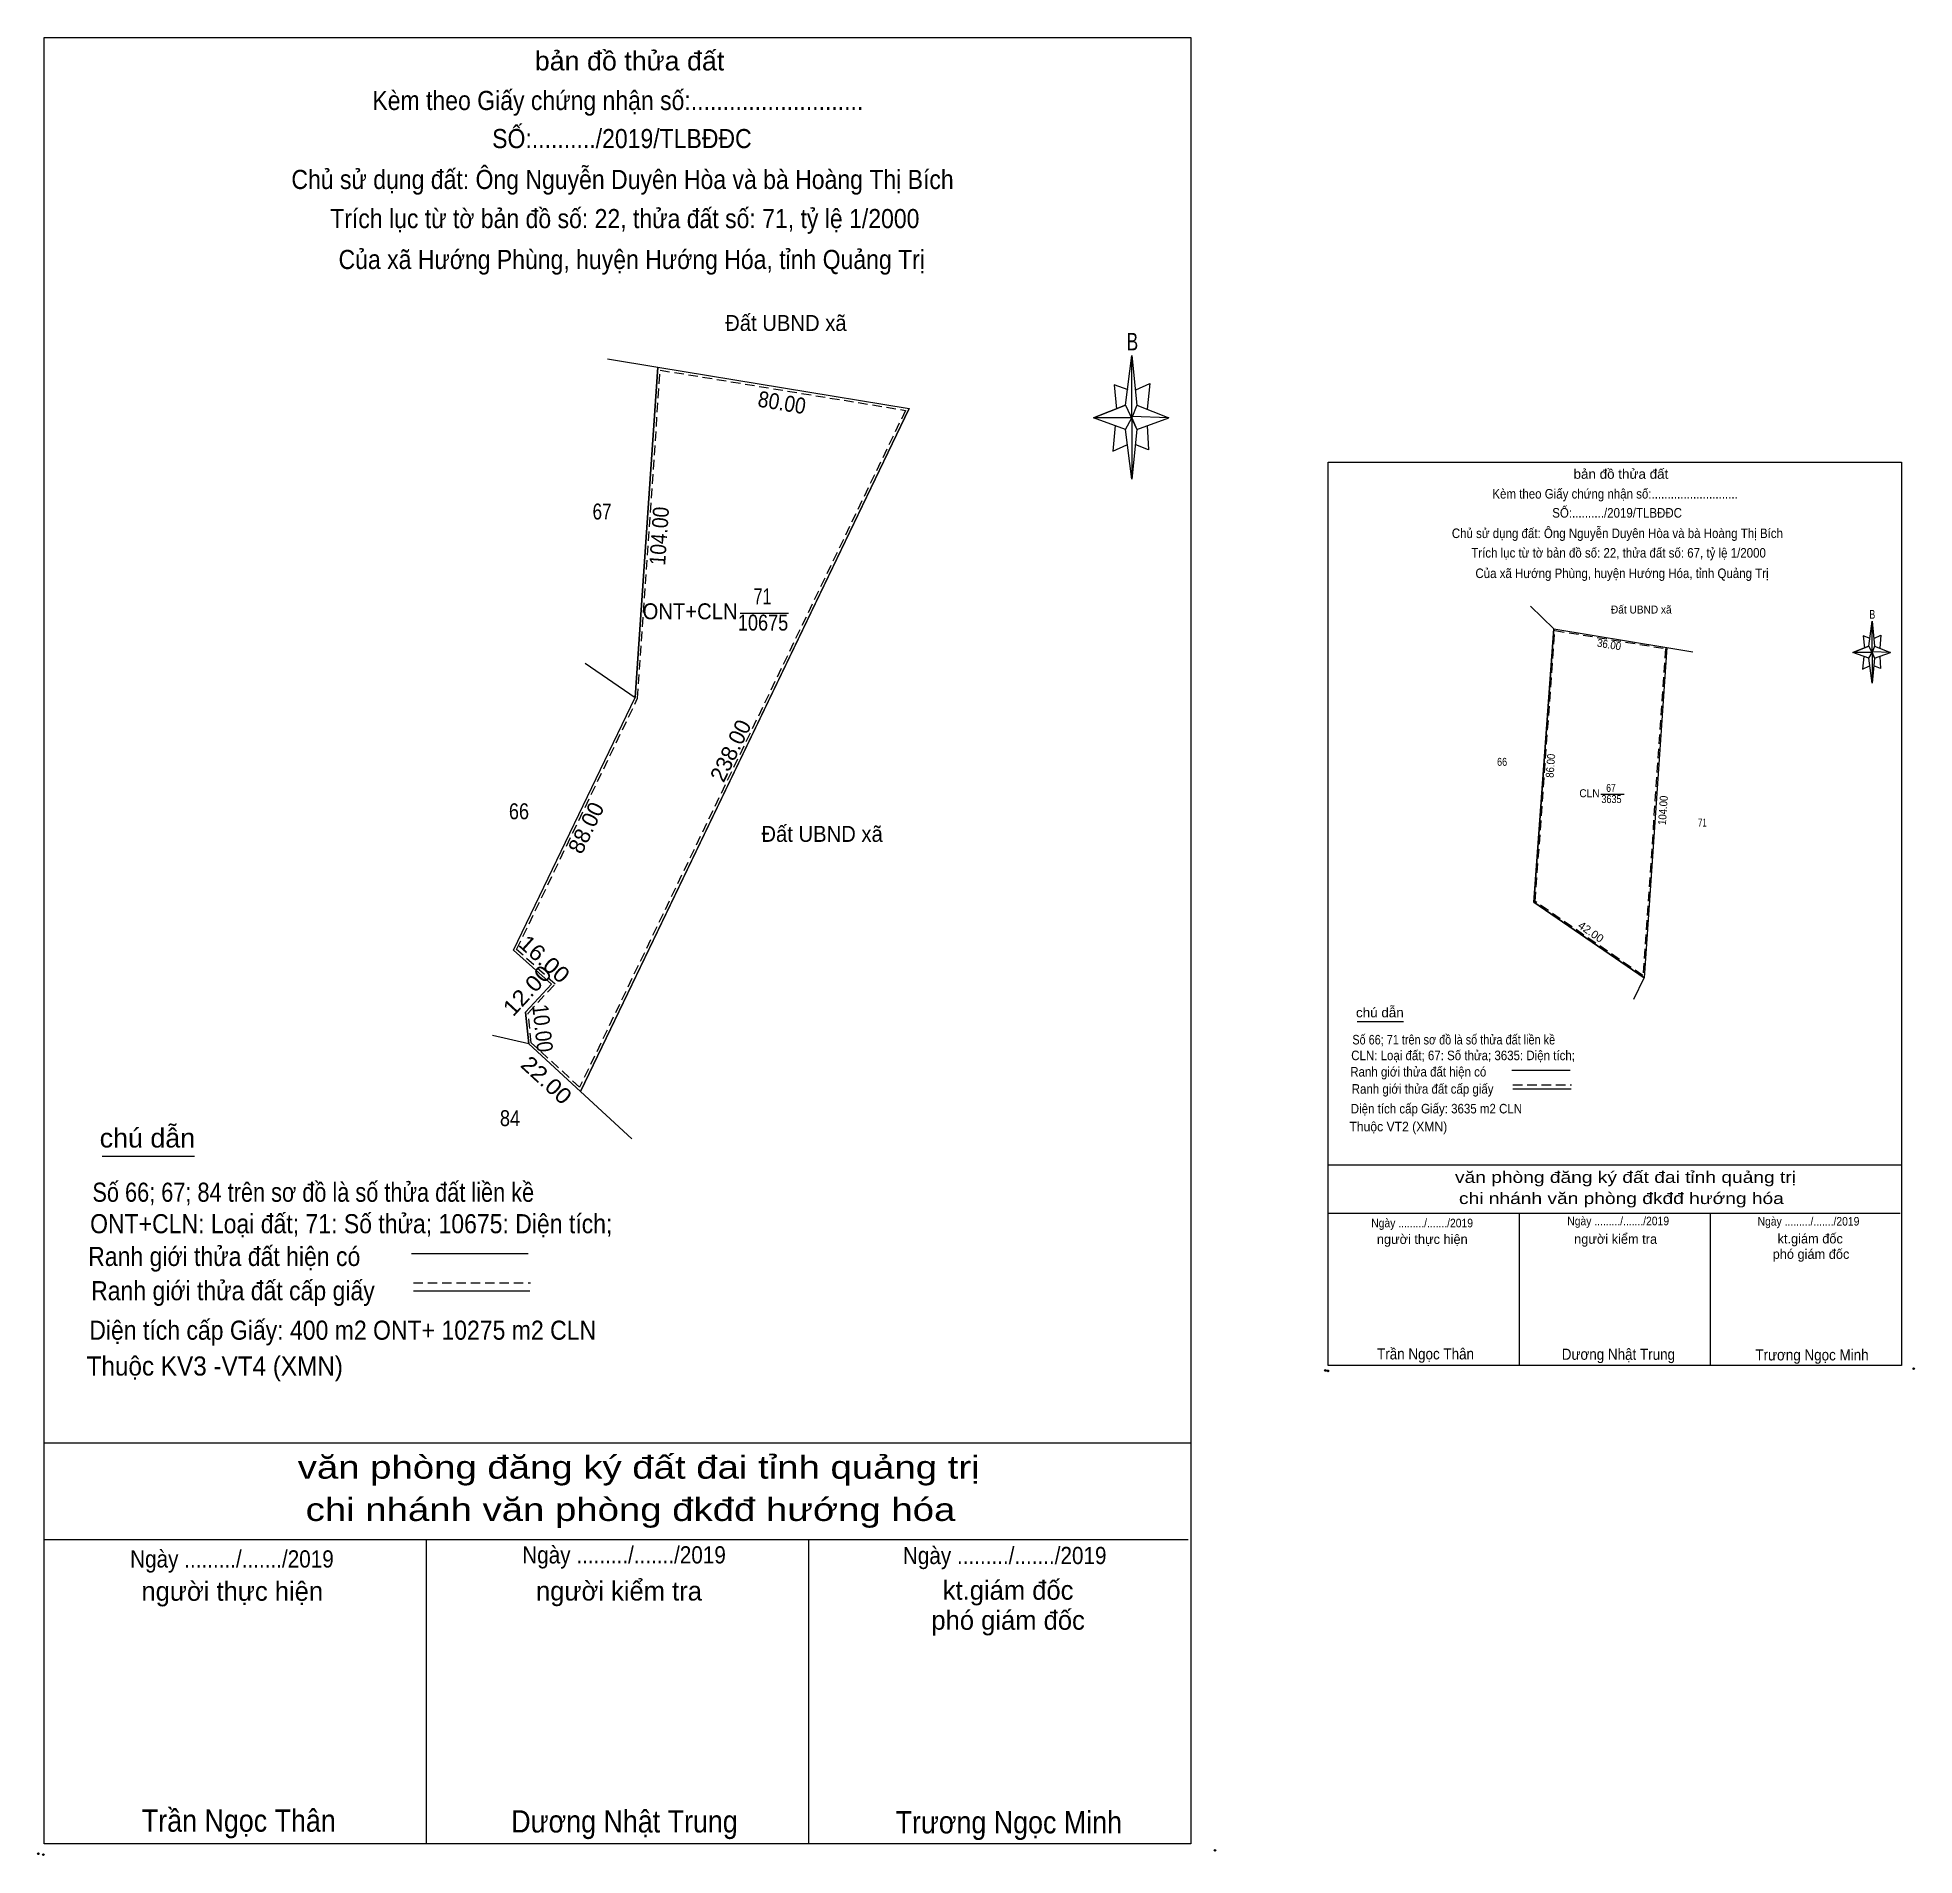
# Model space of a CAD drawing. Header units: metres. Extents: x 538053 to 539386, y 1850571 to 1851142.
# Drawn here: x 538053 to 538642, y 1850571 to 1851142 of the extents above; entities that cross this region are included whole.
import ezdxf
from ezdxf.enums import TextEntityAlignment as Align

# ---------------------------------------------------------------- set-up
doc = ezdxf.new("R2010")
doc.units = ezdxf.units.M
doc.header["$PDMODE"] = 32
doc.header["$PDSIZE"] = 0.5
doc.linetypes.add('MEDIUM_DASHED', pattern=[4.5, 3, -1.5])
for name, color, linetype, lineweight in [('1', 7, 'Continuous', 13), ('17', 7, 'Continuous', 13), ('5', 7, 'Continuous', 13), ('54', 7, 'Continuous', 13), ('6', 7, 'Continuous', 13), ('63', 7, 'Continuous', 13)]:
    doc.layers.add(name, color=color, linetype=linetype, lineweight=lineweight)

msp = doc.modelspace()

# ---------------------------------------------------------------- texts
at = {"layer": '1'}
for s, height, width, p in [('67', 5, 0.8, (538230.15, 1850990.67)), ('ONT+CLN', 5, 0.95, (538257.795, 1850959.35)), ('71', 5, 0.75, (538280.54, 1850964.03)), ('10675', 5, 0.85, (538280.705, 1850955.8)), ('CLN', 2.5, 0.95, (538540.195, 1850903.47)), ('67', 2.5, 0.8, (538546.95, 1850905.14)), ('3635', 2.5, 0.85, (538547.11, 1850901.63)), ('71', 2.5, 0.75, (538575.655, 1850894.26))]:
    msp.add_text(s, height=height, dxfattribs=dict(at, width=width)).set_placement(p, align=Align.CENTER)
at = {"layer": '5'}
for s, height, width, p in [('bản đồ thửa đất', 6, 1.05, (538238.79, 1851131.68)), ('Kèm theo Giấy chứng nhận số:...........................', 6, 0.9, (538235.11, 1851119.24)), ('SỐ:........../2019/TLBĐĐC', 6, 0.9, (538236.39, 1851107.28)), ('Chủ sử dụng đất: Ông Nguyễn Duyên Hòa và bà Hoàng Thị Bích', 6, 0.9, (538236.585, 1851094.44)), ('Trích lục từ tờ bản đồ số: 22, thửa đất số: 71, tỷ lệ 1/2000 ', 6, 0.9, (538238.31, 1851082.16)), ('Của xã Hướng Phùng, huyện Hướng Hóa, tỉnh Quảng Trị', 6, 0.9, (538239.48, 1851069.32)), ('B', 5.51, 0.75, (538396.66, 1851043.76)), ('bản đồ thửa đất', 3, 1.05, (538550.07, 1851003.46)), ('Kèm theo Giấy chứng nhận số:...........................', 3, 0.9, (538548.23, 1850997.24)), ('SỐ:........../2019/TLBĐĐC', 3, 0.9, (538548.87, 1850991.26)), ('Chủ sử dụng đất: Ông Nguyễn Duyên Hòa và bà Hoàng Thị Bích', 3, 0.9, (538548.965, 1850984.84)), ('Trích lục từ tờ bản đồ số: 22, thửa đất số: 67, tỷ lệ 1/2000 ', 3, 0.9, (538549.83, 1850978.7)), ('Của xã Hướng Phùng, huyện Hướng Hóa, tỉnh Quảng Trị', 3, 0.9, (538550.415, 1850972.28)), ('B', 2.755, 0.75, (538629.005, 1850959.5)), ('văn phòng đăng ký đất đai tỉnh quảng trị', 3.6, 1.25, (538551.505, 1850782.37)), ('chi nhánh văn phòng đkđđ hướng hóa', 3.6, 1.25, (538550.22, 1850775.73)), ('Ngày ........./......./2019', 2.7, 0.9, (538487.645, 1850768.42)), ('Ngày ........./......./2019', 2.7, 0.9, (538549.205, 1850769.06)), ('Ngày ........./......./2019', 2.7, 0.9, (538608.965, 1850768.96)), ('Trần Ngọc Thân', 3.5, 0.9, (538488.725, 1850726.94)), ('Dương Nhật Trung', 3.5, 0.9, (538549.285, 1850726.82)), ('Trương Ngọc Minh', 3.5, 0.9, (538610.065, 1850726.62)), ('văn phòng đăng ký đất đai tỉnh quảng trị', 7.2, 1.25, (538241.66, 1850689.5)), ('chi nhánh văn phòng đkđđ hướng hóa', 7.2, 1.25, (538239.09, 1850676.22)), ('Ngày ........./......./2019', 5.4, 0.9, (538113.94, 1850661.6)), ('Ngày ........./......./2019', 5.4, 0.9, (538237.06, 1850662.88)), ('Ngày ........./......./2019', 5.4, 0.9, (538356.58, 1850662.68)), ('Trần Ngọc Thân', 7, 0.9, (538116.1, 1850578.64)), ('Dương Nhật Trung', 7, 0.9, (538237.205, 1850578.4)), ('Trương Ngọc Minh', 7, 0.9, (538357.87, 1850578.12))]:
    msp.add_text(s, height=height, dxfattribs=dict(at, width=width)).set_placement(p, align=Align.CENTER)
for s, height, p in [('người thực hiện', 3, (538487.695, 1850763.2)), ('người kiểm tra', 3, (538548.405, 1850763.24)), ('kt.giám đốc', 3, (538609.5, 1850763.36)), ('phó giám đốc', 3, (538609.76, 1850758.52)), ('người thực hiện', 6, (538114.04, 1850651.16)), ('người kiểm tra', 6, (538235.46, 1850651.24)), ('kt.giám đốc', 6, (538357.65, 1850651.48)), ('phó giám đốc', 6, (538357.65, 1850642.06))]:
    msp.add_text(s, height=height, dxfattribs=at).set_placement(p, align=Align.CENTER)
at = {"layer": '6'}
for s, height, width, p in [('chú dẫn', 3, 1.05, (538466.88, 1850834.36)), ('Số 66; 71 trên sơ đồ là số thửa đất liền kề', 3, 0.85, (538465.74, 1850825.84)), ('CLN: Loại đất; 67: Số thửa; 3635: Diện tích;', 3, 0.9, (538465.38, 1850820.9)), ('Ranh giới thửa đất hiện có ', 3, 0.9, (538465.08, 1850815.76)), ('Ranh giới thửa đất cấp giấy', 3, 0.9, (538465.54, 1850810.38)), ('Diện tích cấp Giấy: 3635 m2 CLN', 3, 0.9, (538465.25, 1850804.18)), ('chú dẫn', 6, 1.05, (538072.41, 1850793.48)), ('Thuộc VT2 (XMN)', 3, 0.95, (538464.83, 1850798.56)), ('Số 66; 67; 84 trên sơ đồ là số thửa đất liền kề', 6, 0.85, (538070.13, 1850776.44)), ('ONT+CLN: Loại đất; 71: Số thửa; 10675: Diện tích;', 6, 0.9, (538069.41, 1850766.56)), ('Ranh giới thửa đất hiện có ', 6, 0.9, (538068.81, 1850756.28)), ('Ranh giới thửa đất cấp giấy', 6, 0.9, (538069.73, 1850745.52)), ('Diện tích cấp Giấy: 400 m2 ONT+ 10275 m2 CLN', 6, 0.9, (538069.15, 1850733.12)), ('Thuộc KV3 -VT4 (XMN)', 6, 0.95, (538068.31, 1850721.88))]:
    msp.add_text(s, height=height, dxfattribs=dict(at, width=width)).set_placement(p)
at = {"layer": '63'}
for s, height, width, p in [('Đất UBND xã', 5, 0.95, (538287.875, 1851049.88)), ('Đất UBND xã', 2.5, 0.95, (538556.465, 1850961.15)), ('66', 2.5, 0.85, (538512.76, 1850913.33)), ('66', 5, 0.85, (538204.065, 1850896.55)), ('Đất UBND xã', 5, 0.95, (538299.245, 1850889.45)), ('84', 5, 0.85, (538201.25, 1850800.2))]:
    msp.add_text(s, height=height, dxfattribs=dict(at, width=width)).set_placement(p, align=Align.CENTER)
for s, height, rotation, width, p in [('80.00', 5, 350.677, 0.9, (538286.24, 1851024.936)), ('104.00', 5, 86.063, 0.9, (538250.583, 1850985.308)), ('36.00', 2.5, 350.679, 0.9, (538546.178, 1850950.178)), ('86.00', 2.5, 85.852, 0.9, (538529.189, 1850913.255)), ('104.00', 2.5, 86.063, 0.9, (538564.501, 1850899.274)), ('42.00', 2.5, 325.466, 1.05, (538539.956, 1850860.156)), ('16.00', 5, 317.938, 1.1, (538210.37, 1850850.81)), ('12.00', 5, 47.161, 1.1, (538208.469, 1850841.07)), ('10.00', 5, 276.258, 0.9, (538209.032, 1850830.673)), ('22.00', 5, 317.395, 1.1, (538211.013, 1850812.803))]:
    msp.add_text(s, height=height, rotation=rotation, dxfattribs=dict(at, width=width)).set_placement(p, align=Align.CENTER)
for s, rotation, p in [('238.00', 64.287, (538272.777, 1850917)), ('88.00', 64.288, (538227.397, 1850892.795))]:
    msp.add_text(s, height=5, rotation=rotation, dxfattribs=at).set_placement(p, align=Align.CENTER)

# ---------------------------------------------------------------- linework, layer by layer
at = {"layer": '1'}
for points in [[(538247.68, 1851038.5), (538326.62, 1851025.54), (538223.36, 1850811.11), (538207.17, 1850826), (538206.08, 1850835.94), (538214.24, 1850844.74), (538202.36, 1850855.46), (538240.54, 1850934.75)], [(538528.96, 1850956.3), (538564.48, 1850950.47), (538557.34, 1850846.72), (538522.74, 1850870.53)]]:
    msp.add_lwpolyline(points, close=True, dxfattribs=at)
at = {"layer": '1', "linetype": 'MEDIUM_DASHED'}
for points in [[(538248.42, 1851037.57), (538325.44, 1851024.92), (538223.11, 1850812.43), (538207.93, 1850826.39), (538206.92, 1850835.66), (538215.38, 1850844.79), (538203.34, 1850855.65), (538241.33, 1850934.54)], [(538529.33, 1850955.83), (538564.06, 1850950.13), (538556.99, 1850847.45), (538523.16, 1850870.73)]]:
    msp.add_lwpolyline(points, close=True, dxfattribs=at)
at = {"layer": '17'}
for p, q in [((538467.28, 1850833), (538481.76, 1850833)), ((538073.21, 1850790.76), (538102.17, 1850790.76))]:
    msp.add_line(p, q, dxfattribs=at)
at = {"layer": '5'}
for p, q in [((538394.51, 1851026.56), (538396.51, 1851042.16)), ((538398.11, 1851026.56), (538408.11, 1851022.56)), ((538394.51, 1851018.96), (538384.51, 1851022.56)), ((538398.11, 1851018.96), (538396.51, 1851003.36)), ((538401.31, 1851020.16), (538401.71, 1851012.56)), ((538401.71, 1851012.56), (538397.71, 1851014.16)), ((538627.93, 1850950.9), (538628.93, 1850958.7)), ((538627.93, 1850947.1), (538622.93, 1850948.9)), ((538629.73, 1850947.1), (538628.93, 1850939.3)), ((538629.73, 1850950.9), (538634.73, 1850948.9)), ((538631.33, 1850947.7), (538631.53, 1850943.9)), ((538631.53, 1850943.9), (538629.53, 1850944.7)), ((538458.19, 1850788.02), (538638.19, 1850788.02)), ((538458.19, 1850772.82), (538637.79, 1850772.82)), ((538458.19, 1850772.82), (538637.79, 1850772.82)), ((538458.19, 1850772.82), (538637.79, 1850772.82)), ((538518.19, 1850725.02), (538518.19, 1850772.82)), ((538578.19, 1850725.02), (538578.19, 1850772.82)), ((538055.03, 1850700.8), (538415.03, 1850700.8)), ((538055.03, 1850670.4), (538414.23, 1850670.4)), ((538055.03, 1850670.4), (538414.23, 1850670.4)), ((538055.03, 1850670.4), (538414.23, 1850670.4)), ((538175.03, 1850574.8), (538175.03, 1850670.4)), ((538295.03, 1850574.8), (538295.03, 1850670.4))]:
    msp.add_line(p, q, dxfattribs=at)
for points in [[(538055.03, 1851142), (538415.03, 1851142), (538415.03, 1850574.8), (538055.03, 1850574.8)], [(538396.51, 1851042.16), (538398.11, 1851026.56), (538396.51, 1851022.56)], [(538396.51, 1851022.56), (538384.51, 1851022.56), (538394.51, 1851026.56), (538398.11, 1851018.96), (538408.11, 1851022.56), (538396.51, 1851022.96)], [(538396.51, 1851022.56), (538396.51, 1851003.36), (538394.51, 1851018.96)], [(538458.19, 1851008.62), (538638.19, 1851008.62), (538638.19, 1850725.02), (538458.19, 1850725.02)], [(538628.93, 1850958.7), (538629.73, 1850950.9), (538628.93, 1850948.9)], [(538628.93, 1850948.9), (538622.93, 1850948.9), (538627.93, 1850950.9), (538629.73, 1850947.1), (538634.73, 1850948.9), (538628.93, 1850949.1)], [(538628.93, 1850948.9), (538628.93, 1850939.3), (538627.93, 1850947.1)]]:
    msp.add_lwpolyline(points, close=True, dxfattribs=at)
for points in [[(538395.31, 1851031.36), (538390.91, 1851032.96), (538391.71, 1851025.36)], [(538397.71, 1851031.36), (538402.11, 1851033.36), (538401.31, 1851025.36)], [(538396.51, 1851022.56), (538394.51, 1851026.56), (538384.51, 1851022.56)], [(538391.31, 1851020.16), (538390.51, 1851012.16), (538394.91, 1851014.16)], [(538396.51, 1851022.56), (538398.11, 1851018.96), (538408.11, 1851022.56)], [(538628.33, 1850953.3), (538626.13, 1850954.1), (538626.53, 1850950.3)], [(538629.53, 1850953.3), (538631.73, 1850954.3), (538631.33, 1850950.3)], [(538628.93, 1850948.9), (538627.93, 1850950.9), (538622.93, 1850948.9)], [(538626.33, 1850947.7), (538625.93, 1850943.7), (538628.13, 1850944.7)], [(538628.93, 1850948.9), (538629.73, 1850947.1), (538634.73, 1850948.9)], [(538638.19, 1850725.02), (538458.19, 1850725.02), (538458.19, 1850772.82)], [(538415.03, 1850574.8), (538055.03, 1850574.8), (538055.03, 1850670.4)]]:
    msp.add_lwpolyline(points, dxfattribs=at)
for p in [(538457.25, 1850723.48), (538458.05, 1850723.34), (538053.15, 1850571.72), (538054.75, 1850571.44)]:
    msp.add_point(p, dxfattribs=at)
at = {"layer": '54'}
for p, q in [((538231.83, 1851041.1), (538247.68, 1851038.5)), ((538247.68, 1851038.5), (538240.54, 1850934.75)), ((538247.68, 1851038.5), (538326.62, 1851025.54)), ((538528.96, 1850956.3), (538564.48, 1850950.47)), ((538564.48, 1850950.47), (538557.34, 1850846.72)), ((538564.48, 1850950.47), (538572.7, 1850949.12)), ((538224.86, 1850945.54), (538240.54, 1850934.75)), ((538202.36, 1850855.46), (538240.54, 1850934.75)), ((538202.36, 1850855.46), (538214.24, 1850844.74)), ((538554.11, 1850840.01), (538557.34, 1850846.72)), ((538223.36, 1850811.11), (538207.17, 1850826)), ((538239.55, 1850796.22), (538223.36, 1850811.11))]:
    msp.add_line(p, q, dxfattribs=at)
for points in [[(538223.36, 1850811.11), (538273.69, 1850915.62), (538326.62, 1851025.54)], [(538528.96, 1850956.3), (538522.74, 1850870.53), (538557.34, 1850846.72)], [(538214.24, 1850844.74), (538206.08, 1850835.94), (538207.17, 1850826)]]:
    msp.add_lwpolyline(points, dxfattribs=at)
at = {"layer": '6'}
for p, q in [((538515.86, 1850817.74), (538534.14, 1850817.74)), ((538516.14, 1850811.88), (538534.42, 1850811.88)), ((538170.37, 1850760.24), (538206.93, 1850760.24)), ((538170.93, 1850748.52), (538207.49, 1850748.52))]:
    msp.add_line(p, q, dxfattribs=at)
at = {"layer": '6', "linetype": 'MEDIUM_DASHED'}
for p, q in [((538516.14, 1850813.12), (538534.54, 1850813.12)), ((538170.93, 1850751), (538207.73, 1850751))]:
    msp.add_line(p, q, dxfattribs=at)
at = {"layer": '6'}
for p in [(538641.99, 1850724.02), (538422.63, 1850572.8)]:
    msp.add_point(p, dxfattribs=at)
at = {"layer": '63'}
for p, q in [((538273.47, 1850961.26), (538288.66, 1850961.26)), ((538528.96, 1850956.3), (538521.7, 1850963.46)), ((538543.72, 1850904.45), (538551.07, 1850904.45)), ((538207.17, 1850826), (538195.77, 1850828.65))]:
    msp.add_line(p, q, dxfattribs=at)

msp.set_redraw_order([(e.dxf.handle, doc.entitydb.next_handle()) for e in msp.query("TEXT MTEXT ATTDEF DIMENSION ARC_DIMENSION")])  # texts and dimensions are drawn at this point

doc.saveas('drawing.dxf')
